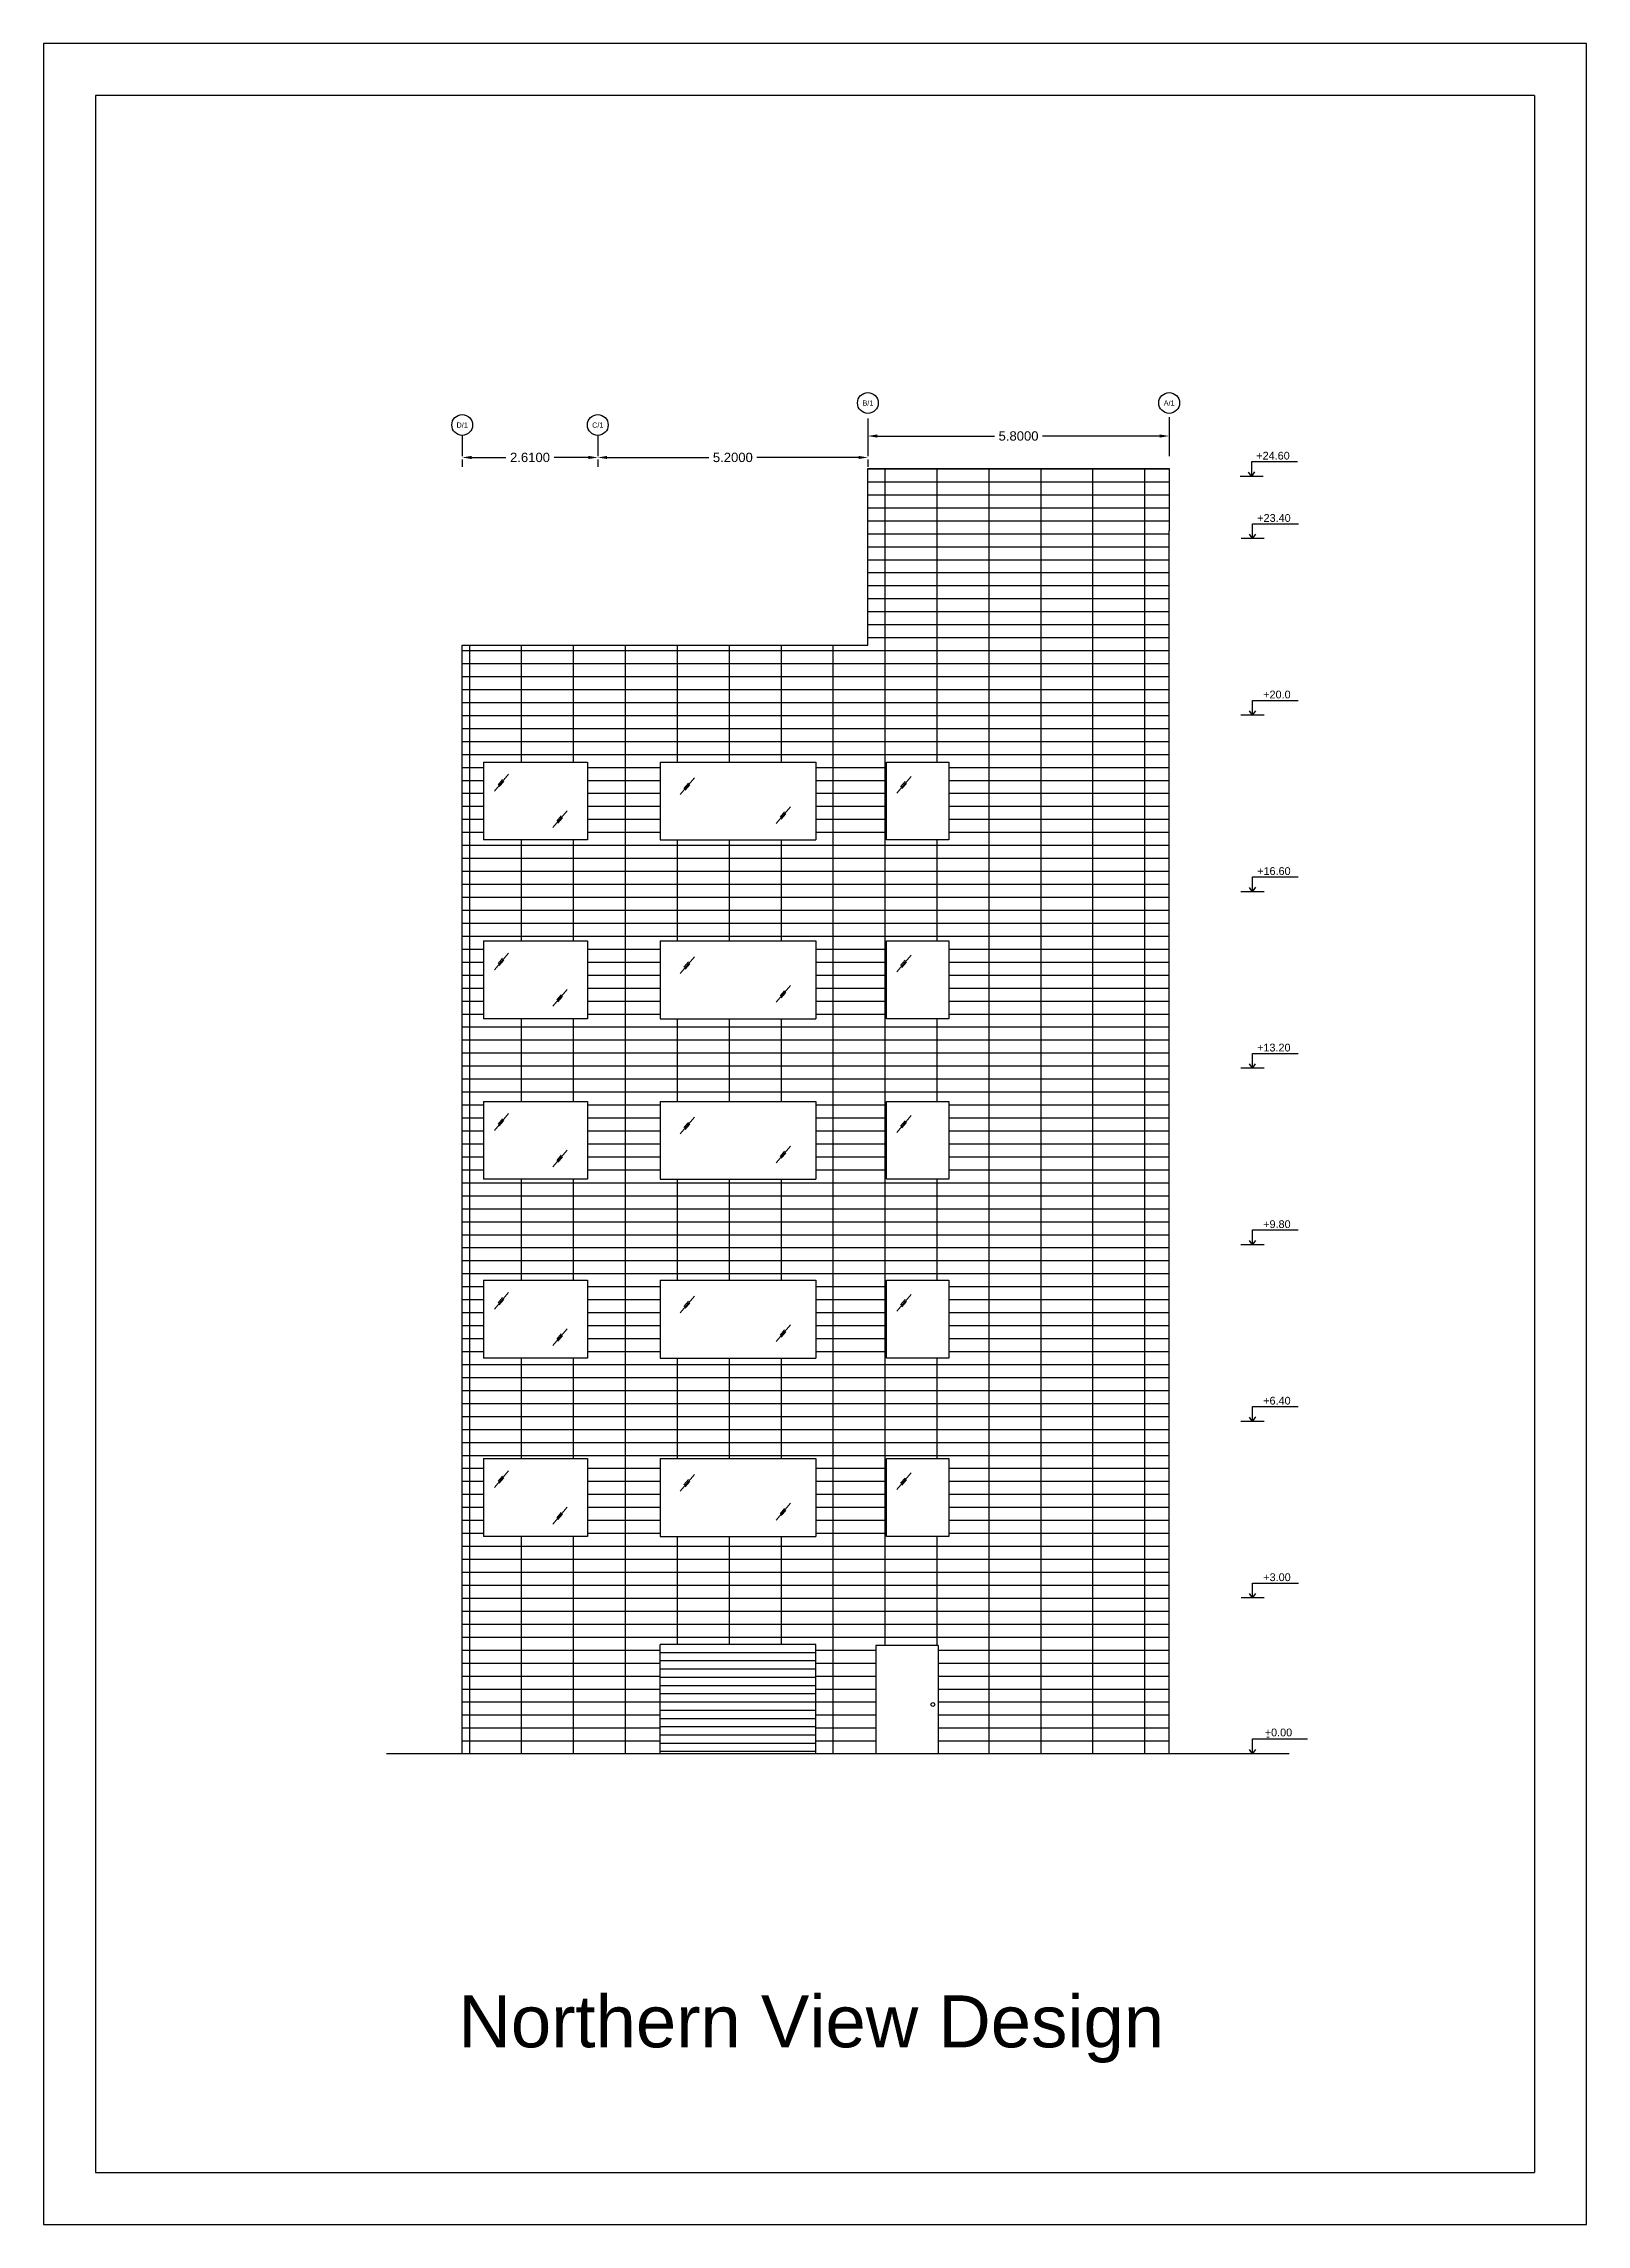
# Model space of a CAD drawing. Header units: metres. Extents: x 118 to 385, y 94 to 136.
# Drawn here: x 317.8 to 347.5, y 93.69 to 135.69 of the extents above; entities that cross this region are included whole.
import ezdxf
from ezdxf.enums import TextEntityAlignment as Align

# ---------------------------------------------------------------- set-up
doc = ezdxf.new("R2010")
doc.units = ezdxf.units.M
doc.header["$MEASUREMENT"] = 0
doc.linetypes.add('CENTER', pattern=[2, 1.25, -0.25, 0.25, -0.25])
for name, color, linetype in [('3', 3, 'Continuous'), ('6', 6, 'Continuous'), ('CENTERLINES', 7, 'Continuous'), ('GRID', 1, 'Continuous'), ('Text', 8, 'Continuous')]:
    doc.layers.add(name, color=color, linetype=linetype)
doc.styles.get("Standard").update_dxf_attribs({"font": 'arial.ttf'})
doc.dimstyles.get("Standard").update_dxf_attribs({"dimtxt": 0.18, "dimasz": 0.18, "dimexe": 0.18, "dimexo": 0.0625, "dimgap": 0.09, "dimtad": 0, "dimtih": 1, "dimtoh": 1, "dimdec": 4, "dimzin": 0, "dimdsep": 46, "dimtxsty": 'Standard', "dimcen": 0.09, "dimadec": 0, "dimazin": 0, "dimtfac": 1, "dimtdec": 4, "dimtofl": 0, "dimtmove": 0, "dimatfit": 3, "dimfxl": 1, "dimtolj": 1, "dimtzin": 0, "dimarcsym": 0})

msp = doc.modelspace()

# ---------------------------------------------------------------- texts
at = {"insert": (325.78477, 98.09911), "char_height": 1, "attachment_point": 1}
msp.add_mtext_dynamic_manual_height_columns('Northern View Design', width=14.3366131, gutter_width=1, heights=[2.53347], dxfattribs=at)
at = {"layer": '6', "char_height": 0.1493721, "attachment_point": 9}
for s, heights, insert in [('\\pxt49,51;+24.60', [0], (341.78756, 127.67643)), ('\\pxt49,51;+23.40', [0], (341.80631, 126.47643)), ('\\pxt49,51;+20.0', [0], (341.80488, 123.07643)), ('\\pxt49,51;+16.60', [0.14998], (341.80488, 119.67643)), ('\\pxt49,51;+13.20', [0], (341.80345, 116.27643)), ('\\pxt49,51;+9.80', [0], (341.80488, 112.87643)), ('\\pxt49,51;+6.40', [0], (341.80488, 109.47643)), ('\\pxt49,51;+3.00', [0], (341.80631, 106.07643)), ('\\pxt49,51;+0.00', [0], (341.83454, 103.08698)), ('\\pxt49,51;-', [0], (341.40512, 103.01623))]:
    msp.add_mtext_dynamic_manual_height_columns(s, width=8.059475, gutter_width=7.41992, heights=heights, dxfattribs=dict(at, insert=insert))
at = {"layer": 'Text', "color": 0}
for s, p in [('B/1', (333.66672, 128.76856)), ('A/1', (339.46672, 128.76856)), ('D/1', (325.85672, 128.34452)), ('C/1', (328.46672, 128.34452))]:
    msp.add_text(s, height=0.1, dxfattribs=at).set_placement(p, align=Align.MIDDLE)

# ---------------------------------------------------------------- blocks, each defined once
blk = doc.blocks.new('*D606')
at = {"color": 0, "lineweight": -2, "transparency": 16777216}
for p, q in [((333.667, 128.47), (333.667, 127.952)), ((333.847, 128.132), (336.103, 128.132)), ((339.287, 128.132), (337.03, 128.132)), ((339.467, 128.494), (339.467, 127.952))]:
    blk.add_line(p, q, dxfattribs=at)
at = {"color": 0, "transparency": 16777216}
for points in [[(333.847, 128.162), (333.847, 128.102), (333.667, 128.132)], [(339.287, 128.162), (339.287, 128.102), (339.467, 128.132)]]:
    blk.add_solid(points, dxfattribs=at)
at = {"layer": 'Defpoints', "color": 0, "transparency": 16777216}
for p in [(333.667, 128.533), (339.467, 128.556), (333.667, 128.132)]:
    blk.add_point(p, dxfattribs=at)
at = {"color": 0, "transparency": 16777216, "insert": (336.567, 128.132), "char_height": 0.18, "attachment_point": 5}
blk.add_mtext('\\A1;5.8000', dxfattribs=at)
blk = doc.blocks.new('*D607')
at = {"color": 0, "lineweight": -2, "transparency": 16777216}
for p, q in [((328.467, 127.682), (328.467, 127.539)), ((328.647, 127.719), (330.603, 127.719)), ((333.487, 127.719), (331.53, 127.719)), ((333.667, 127.682), (333.667, 127.539))]:
    blk.add_line(p, q, dxfattribs=at)
at = {"color": 0, "transparency": 16777216}
for points in [[(328.647, 127.749), (328.647, 127.689), (328.467, 127.719)], [(333.487, 127.749), (333.487, 127.689), (333.667, 127.719)]]:
    blk.add_solid(points, dxfattribs=at)
at = {"layer": 'Defpoints', "color": 0, "transparency": 16777216}
for p in [(328.467, 127.745), (328.467, 127.719), (333.667, 127.745)]:
    blk.add_point(p, dxfattribs=at)
at = {"color": 0, "transparency": 16777216, "insert": (331.067, 127.719), "char_height": 0.18, "attachment_point": 5}
blk.add_mtext('\\A1;5.2000', dxfattribs=at)
blk = doc.blocks.new('*D608')
at = {"color": 0, "lineweight": -2, "transparency": 16777216}
for p, q in [((325.857, 127.682), (325.857, 127.539)), ((326.037, 127.719), (326.697, 127.719)), ((328.287, 127.719), (327.627, 127.719)), ((328.467, 127.682), (328.467, 127.539))]:
    blk.add_line(p, q, dxfattribs=at)
at = {"color": 0, "transparency": 16777216}
for points in [[(326.037, 127.749), (326.037, 127.689), (325.857, 127.719)], [(328.287, 127.749), (328.287, 127.689), (328.467, 127.719)]]:
    blk.add_solid(points, dxfattribs=at)
at = {"layer": 'Defpoints', "color": 0, "transparency": 16777216}
for p in [(325.857, 127.745), (325.857, 127.719), (328.467, 127.745)]:
    blk.add_point(p, dxfattribs=at)
at = {"color": 0, "transparency": 16777216, "insert": (327.162, 127.719), "char_height": 0.18, "attachment_point": 5}
blk.add_mtext('\\A1;2.6100', dxfattribs=at)

# ---------------------------------------------------------------- dimensions: what is measured, and where the dimension line sits
dim = msp.add_linear_dim(base=(333.66672, 128.13204), p1=(339.46672, 128.55609), p2=(333.66672, 128.53253), angle=180, dimstyle='Standard')
dim.commit()
dim.dimension.update_dxf_attribs({"geometry": '*D606', "text_midpoint": (336.56672, 128.13204), "dimtype": 160})
dim = msp.add_linear_dim(base=(325.85672, 127.71916), p1=(328.46672, 127.74452), p2=(325.85672, 127.74452), angle=180, dimstyle='Standard', override={"dimtmove": 1})
dim.commit()
dim.dimension.update_dxf_attribs({"geometry": '*D608', "text_midpoint": (327.16172, 127.71916)})
dim = msp.add_linear_dim(base=(328.46672, 127.71916), p1=(333.66672, 127.74452), p2=(328.46672, 127.74452), dimstyle='Standard')
dim.commit()
dim.dimension.update_dxf_attribs({"geometry": '*D607', "text_midpoint": (331.06672, 127.71916)})

# ---------------------------------------------------------------- hatches: boundary and pattern name
at = {"true_color": 0xcd6928}
h = msp.add_hatch(dxfattribs=at)
h.set_pattern_fill('GRATE', color=32, scale=8)
h.paths.add_polyline_path([(339.46672, 119.35516), (339.46672, 122.75516), (339.46672, 126.30516), (339.46672, 127.50516), (333.66672, 127.50516), (333.66672, 126.30516), (333.66672, 124.10516), (325.85672, 124.10516), (325.85672, 122.90516), (325.85672, 119.35516), (325.85672, 115.95516), (325.85672, 112.55516), (325.85672, 109.15516), (325.85672, 105.75516), (325.85672, 102.75516), (329.66672, 102.75516), (329.66672, 104.86047), (332.66672, 104.86047), (332.66672, 102.75516), (333.81672, 102.75516), (333.81672, 104.84063), (335.01672, 104.84063), (335.01672, 102.75516), (339.46672, 102.75516), (339.46672, 105.75516), (339.46672, 109.15516), (339.46672, 112.55516), (339.46672, 115.95516)])
h.paths.add_polyline_path([(335.22538, 116.90863), (334.02538, 116.90863), (334.02538, 118.40863), (335.22538, 118.40863)], flags=16)
h.paths.add_polyline_path([(335.22538, 115.31807), (335.22538, 113.81807), (334.02538, 113.81807), (334.02538, 115.31807)], flags=16)
h.paths.add_polyline_path([(335.22538, 120.35226), (334.02538, 120.35226), (334.02538, 121.85226), (335.22538, 121.85226)], flags=16)
h.paths.add_polyline_path([(332.66672, 116.90863), (329.66672, 116.90863), (329.66672, 118.40863), (332.66672, 118.40863)], flags=16)
h.paths.add_polyline_path([(332.66672, 115.31807), (332.66672, 113.81807), (329.66672, 113.81807), (329.66672, 115.31807)], flags=16)
h.paths.add_polyline_path([(335.22538, 111.87443), (335.22538, 110.37443), (334.02538, 110.37443), (334.02538, 111.87443)], flags=16)
h.paths.add_polyline_path([(332.66672, 120.35226), (329.66672, 120.35226), (329.66672, 121.85226), (332.66672, 121.85226)], flags=16)
h.paths.add_polyline_path([(332.66672, 111.87443), (332.66672, 110.37443), (329.66672, 110.37443), (329.66672, 111.87443)], flags=16)
h.paths.add_polyline_path([(335.22538, 108.43711), (335.22538, 106.93711), (334.02538, 106.93711), (334.02538, 108.43711)], flags=16)
h.paths.add_polyline_path([(328.26672, 116.90863), (326.26672, 116.90863), (326.26672, 118.40863), (328.26672, 118.40863)], flags=16)
h.paths.add_polyline_path([(328.26672, 115.31807), (328.26672, 113.81807), (326.26672, 113.81807), (326.26672, 115.31807)], flags=16)
h.paths.add_polyline_path([(332.66672, 108.43711), (332.66672, 106.93711), (329.66672, 106.93711), (329.66672, 108.43711)], flags=16)
h.paths.add_polyline_path([(328.26672, 120.35226), (326.26672, 120.35226), (326.26672, 121.85226), (328.26672, 121.85226)], flags=16)
h.paths.add_polyline_path([(328.26672, 111.87443), (328.26672, 110.37443), (326.26672, 110.37443), (326.26672, 111.87443)], flags=16)
h.paths.add_polyline_path([(328.26672, 108.43711), (328.26672, 106.93711), (326.26672, 106.93711), (326.26672, 108.43711)], flags=16)
at = {"ltscale": 0.1}
h = msp.add_hatch(dxfattribs=at)
h.set_pattern_fill('ANSI31', color=252, scale=0.05, angle=315)
h.set_pattern_definition([(0, (329.66672, 104.70516), (6e-17, 0.15875), [])])
h.paths.add_polyline_path([(329.66672, 102.75516), (332.66672, 102.75516), (332.66672, 104.90516), (329.66672, 104.90516)])

# ---------------------------------------------------------------- linework, layer by layer
for p, q in [((347.49849, 135.68933), (317.79849, 135.68933)), ((317.79849, 135.68933), (317.79849, 93.68933)), ((347.49849, 93.68933), (347.49849, 135.68933)), ((346.49849, 134.68933), (318.79849, 134.68933)), ((318.79849, 134.68933), (318.79849, 94.68933)), ((346.49849, 134.68933), (346.49849, 94.68933)), ((333.66672, 126.30516), (333.66672, 127.50516)), ((333.66672, 127.50516), (339.46672, 127.50516)), ((333.66672, 127.50516), (339.46672, 127.50516)), ((339.46672, 127.50516), (339.46672, 126.30516)), ((325.85672, 122.90516), (325.85672, 124.10516)), ((325.85672, 124.10516), (333.66672, 124.10516)), ((326.26672, 121.85226), (326.26672, 120.35226)), ((326.26672, 121.85226), (328.26672, 121.85226)), ((328.26672, 121.85226), (328.26672, 120.35226)), ((329.66672, 121.85226), (329.66672, 120.35226)), ((329.66672, 121.85226), (332.66672, 121.85226)), ((332.66672, 121.85226), (332.66672, 120.35226)), ((334.02538, 121.85226), (335.22538, 121.85226)), ((334.02538, 120.35226), (334.02538, 121.85226)), ((335.22538, 121.85226), (335.22538, 120.35226)), ((328.26672, 120.35226), (326.26672, 120.35226)), ((329.66672, 120.35226), (332.66672, 120.35226)), ((335.22538, 120.35226), (334.02538, 120.35226)), ((326.26672, 118.40863), (326.26672, 116.90863)), ((326.26672, 118.40863), (328.26672, 118.40863)), ((328.26672, 118.40863), (328.26672, 116.90863)), ((329.66672, 118.40863), (329.66672, 116.90863)), ((329.66672, 118.40863), (332.66672, 118.40863)), ((332.66672, 118.40863), (332.66672, 116.90863)), ((334.02538, 118.40863), (335.22538, 118.40863)), ((334.02538, 116.90863), (334.02538, 118.40863)), ((335.22538, 118.40863), (335.22538, 116.90863)), ((328.26672, 116.90863), (326.26672, 116.90863)), ((329.66672, 116.90863), (332.66672, 116.90863)), ((335.22538, 116.90863), (334.02538, 116.90863)), ((326.26672, 115.31807), (326.26672, 113.81807)), ((326.26672, 115.31807), (328.26672, 115.31807)), ((328.26672, 115.31807), (328.26672, 113.81807)), ((329.66672, 115.31807), (329.66672, 113.81807)), ((329.66672, 115.31807), (332.66672, 115.31807)), ((332.66672, 115.31807), (332.66672, 113.81807)), ((334.02538, 115.31807), (335.22538, 115.31807)), ((334.02538, 113.81807), (334.02538, 115.31807)), ((335.22538, 115.31807), (335.22538, 113.81807)), ((328.26672, 113.81807), (326.26672, 113.81807)), ((329.66672, 113.81807), (332.66672, 113.81807)), ((335.22538, 113.81807), (334.02538, 113.81807)), ((326.26672, 111.87443), (326.26672, 110.37443)), ((326.26672, 111.87443), (328.26672, 111.87443)), ((328.26672, 111.87443), (328.26672, 110.37443)), ((329.66672, 111.87443), (329.66672, 110.37443)), ((329.66672, 111.87443), (332.66672, 111.87443)), ((332.66672, 111.87443), (332.66672, 110.37443)), ((334.02538, 111.87443), (335.22538, 111.87443)), ((334.02538, 110.37443), (334.02538, 111.87443)), ((335.22538, 111.87443), (335.22538, 110.37443)), ((328.26672, 110.37443), (326.26672, 110.37443)), ((329.66672, 110.37443), (332.66672, 110.37443)), ((335.22538, 110.37443), (334.02538, 110.37443)), ((326.26672, 108.43711), (326.26672, 106.93711)), ((326.26672, 108.43711), (328.26672, 108.43711)), ((328.26672, 108.43711), (328.26672, 106.93711)), ((329.66672, 108.43711), (329.66672, 106.93711)), ((329.66672, 108.43711), (332.66672, 108.43711)), ((332.66672, 108.43711), (332.66672, 106.93711)), ((334.02538, 108.43711), (335.22538, 108.43711)), ((334.02538, 106.93711), (334.02538, 108.43711)), ((335.22538, 108.43711), (335.22538, 106.93711)), ((328.26672, 106.93711), (326.26672, 106.93711)), ((329.66672, 106.93711), (332.66672, 106.93711)), ((335.22538, 106.93711), (334.02538, 106.93711)), ((329.66672, 102.75516), (329.66672, 104.86047)), ((332.66672, 104.86047), (329.66672, 104.86047)), ((332.66672, 102.75516), (332.66672, 104.86047)), ((333.81672, 104.84063), (333.81672, 102.75516)), ((335.01672, 104.84063), (333.81672, 104.84063)), ((335.01672, 104.84063), (335.01672, 102.75516)), ((324.40117, 102.75516), (341.77434, 102.75516)), ((333.66672, 102.75516), (333.96672, 102.75516)), ((318.79849, 94.68933), (346.49849, 94.68933)), ((317.79849, 93.68933), (347.49849, 93.68933))]:
    msp.add_line(p, q)
msp.add_circle((334.91583, 103.70142), 0.03667)
at = {"layer": '3', "color": 7, "lineweight": 0}
for p, q in [((326.74772, 121.61633), (326.47525, 121.29402)), ((326.63513, 121.51699), (326.54685, 121.41565)), ((326.65913, 121.48063), (326.57085, 121.37929)), ((330.32633, 121.54703), (330.05386, 121.22471)), ((330.21373, 121.44768), (330.12546, 121.34634)), ((330.23773, 121.41132), (330.14946, 121.30998)), ((334.49811, 121.57762), (334.22565, 121.25531)), ((334.38552, 121.47828), (334.29725, 121.37694)), ((334.40952, 121.44192), (334.32125, 121.34058)), ((332.17573, 120.99194), (331.90326, 120.66963)), ((327.87657, 120.91525), (327.6041, 120.59293)), ((327.76398, 120.81591), (327.6757, 120.71456)), ((327.78798, 120.77954), (327.6997, 120.6782)), ((332.06313, 120.8926), (331.97486, 120.79126)), ((332.08713, 120.85624), (331.99886, 120.7549)), ((326.74772, 118.1727), (326.47525, 117.85038)), ((326.63513, 118.07335), (326.54685, 117.97201)), ((326.65913, 118.03699), (326.57085, 117.93565)), ((330.32633, 118.10339), (330.05386, 117.78108)), ((334.49811, 118.13399), (334.22565, 117.81167)), ((334.38552, 118.03464), (334.29725, 117.9333)), ((330.21373, 118.00405), (330.12546, 117.90271)), ((330.23773, 117.96769), (330.14946, 117.86635)), ((334.40952, 117.99828), (334.32125, 117.89694)), ((327.87657, 117.47161), (327.6041, 117.1493)), ((327.76398, 117.37227), (327.6757, 117.27093)), ((327.78798, 117.33591), (327.6997, 117.23457)), ((332.17573, 117.54831), (331.90326, 117.22599)), ((332.06313, 117.44896), (331.97486, 117.34762)), ((332.08713, 117.4126), (331.99886, 117.31126)), ((326.74772, 115.08214), (326.47525, 114.75982)), ((326.63513, 114.9828), (326.54685, 114.88145)), ((326.65913, 114.94644), (326.57085, 114.84509)), ((330.32633, 115.01284), (330.05386, 114.69052)), ((330.21373, 114.91349), (330.12546, 114.81215)), ((330.23773, 114.87713), (330.14946, 114.77579)), ((334.49811, 115.04343), (334.22565, 114.72111)), ((334.38552, 114.94409), (334.29725, 114.84274)), ((334.40952, 114.90772), (334.32125, 114.80638)), ((327.87657, 114.38106), (327.6041, 114.05874)), ((327.76398, 114.28171), (327.6757, 114.18037)), ((327.78798, 114.24535), (327.6997, 114.14401)), ((332.17573, 114.45775), (331.90326, 114.13543)), ((332.06313, 114.35841), (331.97486, 114.25706)), ((332.08713, 114.32204), (331.99886, 114.2207)), ((326.74772, 111.63851), (326.47525, 111.31619)), ((326.63513, 111.53916), (326.54685, 111.43782)), ((326.65913, 111.5028), (326.57085, 111.40146)), ((330.32633, 111.5692), (330.05386, 111.24688)), ((330.21373, 111.46986), (330.12546, 111.36851)), ((330.23773, 111.43349), (330.14946, 111.33215)), ((334.49811, 111.5998), (334.22565, 111.27748)), ((334.38552, 111.50045), (334.29725, 111.39911)), ((334.40952, 111.46409), (334.32125, 111.36275)), ((327.87657, 110.93742), (327.6041, 110.6151)), ((332.17573, 111.01412), (331.90326, 110.6918)), ((332.06313, 110.91477), (331.97486, 110.81343)), ((327.76398, 110.83808), (327.6757, 110.73674)), ((327.78798, 110.80172), (327.6997, 110.70037)), ((332.08713, 110.87841), (331.99886, 110.77707)), ((326.74772, 108.20118), (326.47525, 107.87886)), ((326.63513, 108.10184), (326.54685, 108.00049)), ((326.65913, 108.06547), (326.57085, 107.96413)), ((330.32633, 108.13187), (330.05386, 107.80956)), ((330.21373, 108.03253), (330.12546, 107.93119)), ((330.23773, 107.99617), (330.14946, 107.89483)), ((334.49811, 108.16247), (334.22565, 107.84015)), ((334.38552, 108.06313), (334.29725, 107.96178)), ((334.40952, 108.02676), (334.32125, 107.92542)), ((332.17573, 107.57679), (331.90326, 107.25447)), ((327.87657, 107.5001), (327.6041, 107.17778)), ((327.76398, 107.40075), (327.6757, 107.29941)), ((327.78798, 107.36439), (327.6997, 107.26305)), ((332.06313, 107.47745), (331.97486, 107.3761)), ((332.08713, 107.44108), (331.99886, 107.33974))]:
    msp.add_line(p, q, dxfattribs=at)
at = {"layer": '6'}
for p, q in [((341.27688, 127.35516), (340.83094, 127.35516)), ((341.05535, 127.35516), (340.99712, 127.43895)), ((341.05535, 127.35516), (341.05535, 127.64073)), ((341.05535, 127.64073), (341.93597, 127.64073)), ((341.05535, 127.35516), (341.11491, 127.44094)), ((341.0741, 126.15516), (341.0741, 126.44073)), ((341.0741, 126.44073), (341.95473, 126.44073)), ((341.29564, 126.15516), (340.84969, 126.15516)), ((341.0741, 126.15516), (341.01588, 126.23895)), ((341.0741, 126.15516), (341.13367, 126.24094)), ((341.29421, 122.75516), (340.84826, 122.75516)), ((341.07267, 122.75516), (341.01444, 122.83895)), ((341.07267, 122.75516), (341.07267, 123.04073)), ((341.07267, 123.04073), (341.9533, 123.04073)), ((341.07267, 122.75516), (341.13224, 122.84094)), ((341.29421, 119.35516), (340.84826, 119.35516)), ((341.07267, 119.35516), (341.01444, 119.43895)), ((341.07267, 119.35516), (341.07267, 119.64073)), ((341.07267, 119.64073), (341.9533, 119.64073)), ((341.07267, 119.35516), (341.13224, 119.44094)), ((341.29278, 115.95516), (340.84683, 115.95516)), ((341.07124, 115.95516), (341.01302, 116.03895)), ((341.07124, 115.95516), (341.07124, 116.24073)), ((341.07124, 116.24073), (341.95187, 116.24073)), ((341.07124, 115.95516), (341.13081, 116.04094)), ((341.07267, 112.55516), (341.01444, 112.63895)), ((341.07267, 112.55516), (341.07267, 112.84073)), ((341.07267, 112.84073), (341.9533, 112.84073)), ((341.07267, 112.55516), (341.13224, 112.64094)), ((341.29421, 112.55516), (340.84826, 112.55516)), ((341.07267, 109.15516), (341.01444, 109.23895)), ((341.07267, 109.15516), (341.07267, 109.44073)), ((341.07267, 109.44073), (341.9533, 109.44073)), ((341.07267, 109.15516), (341.13224, 109.24094)), ((341.29421, 109.15516), (340.84826, 109.15516)), ((341.0741, 105.75516), (341.0741, 106.04073)), ((341.0741, 106.04073), (341.95473, 106.04073)), ((341.0741, 105.75516), (341.13367, 105.84094)), ((341.29564, 105.75516), (340.84969, 105.75516)), ((341.0741, 105.75516), (341.01588, 105.83895)), ((341.07267, 102.75516), (341.07267, 103.04073)), ((341.07267, 103.04073), (342.12935, 103.04073)), ((341.07253, 102.75241), (341.0143, 102.83619)), ((341.07253, 102.75241), (341.1321, 102.83818))]:
    msp.add_line(p, q, dxfattribs=at)
at = {"layer": 'CENTERLINES', "color": 7, "ltscale": 0.5}
for p, q in [((333.66672, 124.10516), (333.66672, 126.30516)), ((339.46672, 122.75516), (339.46672, 126.30516)), ((325.85672, 119.35516), (325.85672, 122.90516)), ((339.46672, 119.35516), (339.46672, 122.75516)), ((325.85672, 115.95516), (325.85672, 119.35516)), ((339.46672, 115.95516), (339.46672, 119.35516)), ((325.85672, 112.55516), (325.85672, 115.95516)), ((339.46672, 112.55516), (339.46672, 115.95516)), ((325.85672, 109.15516), (325.85672, 112.55516)), ((339.46672, 109.15516), (339.46672, 112.55516)), ((325.85672, 105.75516), (325.85672, 109.15516)), ((339.46672, 105.75516), (339.46672, 109.15516)), ((325.85672, 102.75516), (325.85672, 105.75516)), ((339.46672, 102.75516), (339.46672, 105.75516)), ((339.96672, 102.75516), (339.96672, 102.75516)), ((339.96672, 102.75516), (339.96672, 102.75516))]:
    msp.add_line(p, q, dxfattribs=at)
at = {"layer": 'GRID', "color": 1, "linetype": 'CENTER', "ltscale": 0.5}
for p, q in [((325.85672, 128.14452), (325.85672, 127.74452)), ((328.46672, 128.14452), (328.46672, 127.74452)), ((333.66672, 128.14452), (333.66672, 127.74452)), ((339.46672, 128.14452), (339.46672, 127.74452))]:
    msp.add_line(p, q, dxfattribs=at)
at = {"layer": 'GRID', "color": 0, "linetype": 'Continuous'}
for centre in [(333.66672, 128.76856), (339.46672, 128.76856), (325.85672, 128.34452), (328.46672, 128.34452)]:
    msp.add_circle(centre, 0.2, dxfattribs=at)

msp.set_redraw_order([(e.dxf.handle, doc.entitydb.next_handle()) for e in msp.query("TEXT MTEXT ATTDEF DIMENSION ARC_DIMENSION")])  # texts and dimensions are drawn at this point

doc.saveas('drawing.dxf')
